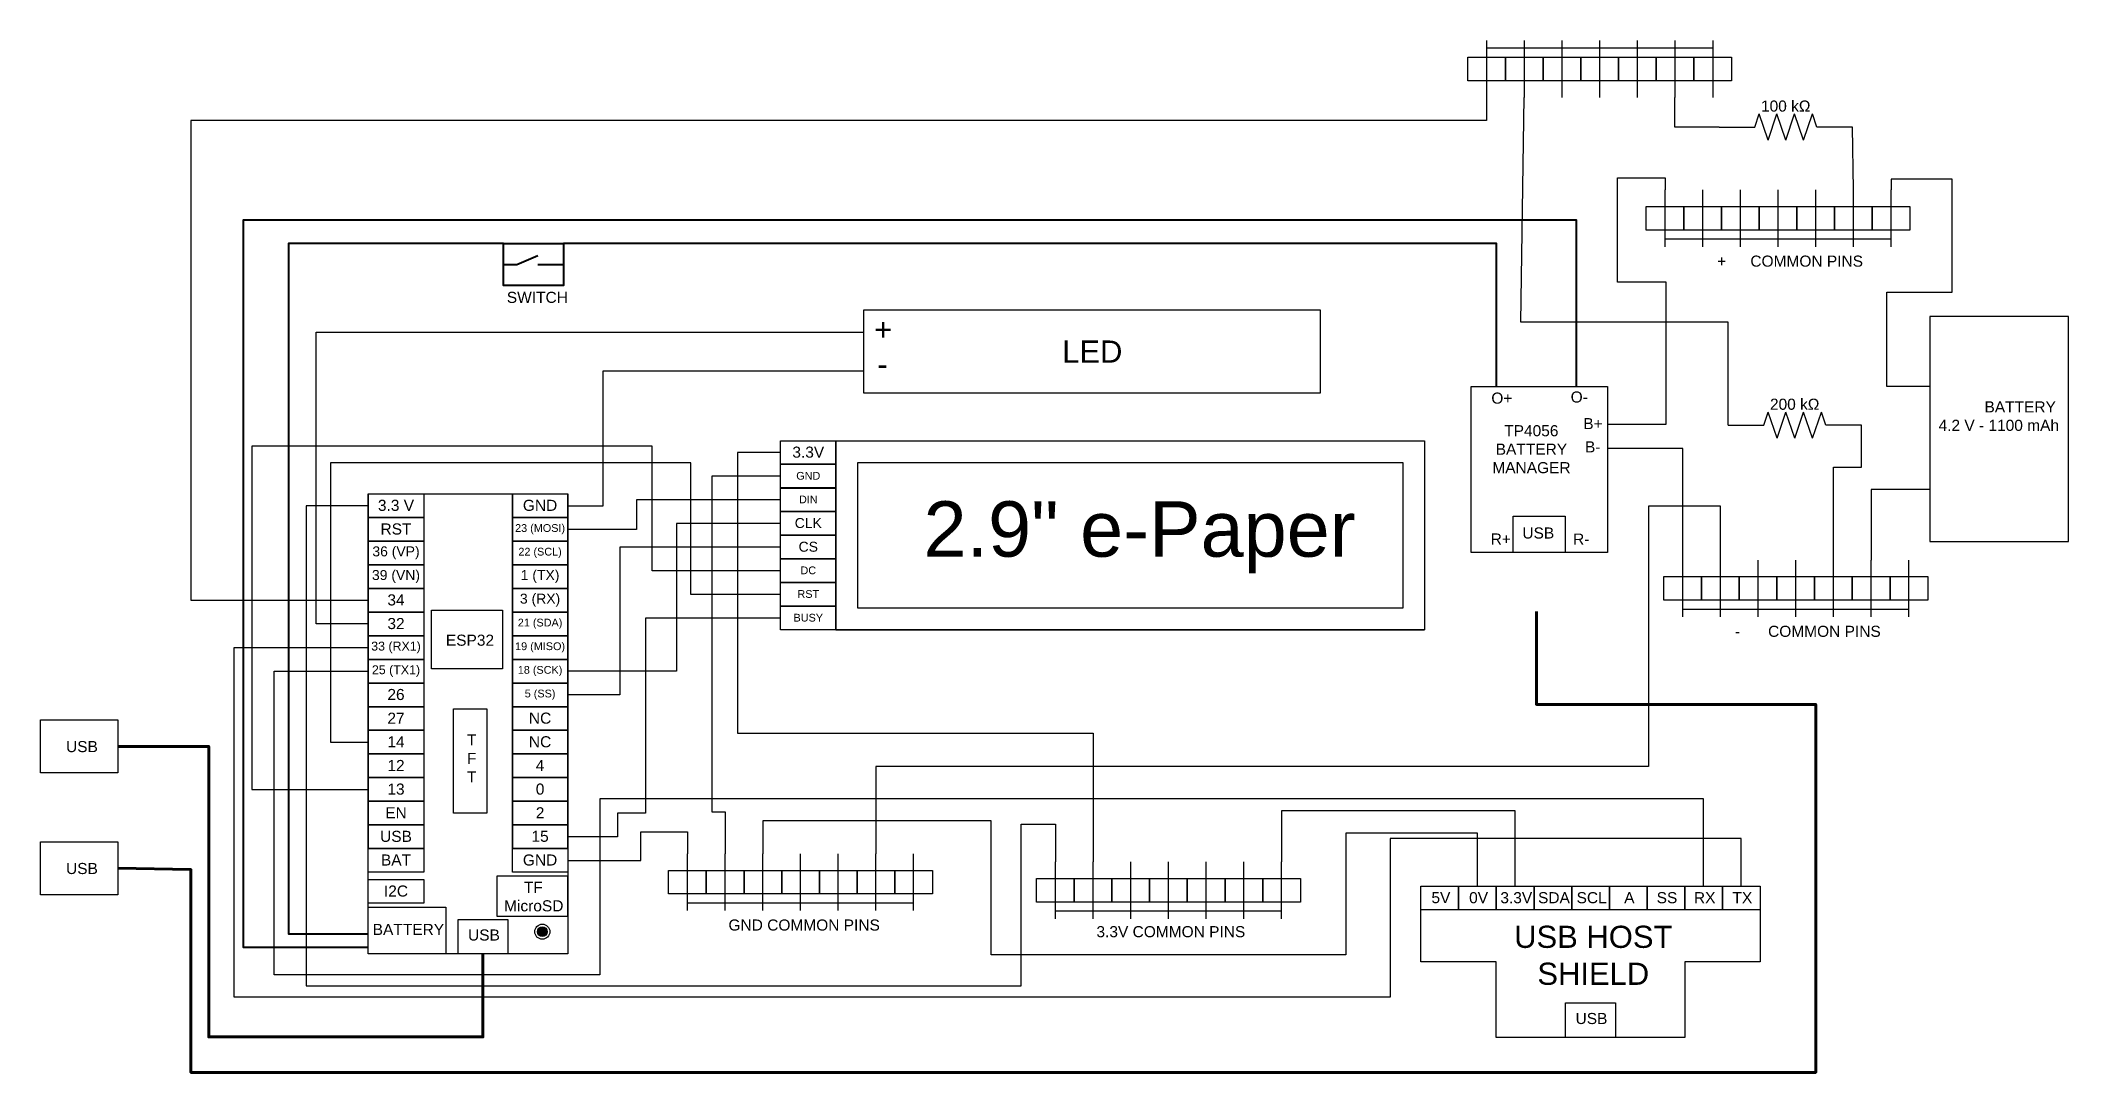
# Model space of a CAD drawing. Header units: metres. Extents: x 179 to 11979, y -3189 to 759.
# Drawn here: x 5026 to 6856, y -172 to 759 of the extents above; entities that cross this region are included whole.
import ezdxf
from ezdxf.enums import TextEntityAlignment as Align

# ---------------------------------------------------------------- set-up
doc = ezdxf.new("R2010")
doc.units = ezdxf.units.M
doc.header["$LTSCALE"] = 0.5
doc.layers.get('0').update_dxf_attribs({"color": 255})
doc.layers.add('COMPONENTS', color=70, linetype='Continuous')
doc.layers.add('PINS', color=255, linetype='Continuous')
doc.layers.add('WIRES', color=7, linetype='Continuous', lineweight=25)
doc.styles.get("Standard").update_dxf_attribs({"font": 'arial.ttf'})

msp = doc.modelspace()

# ---------------------------------------------------------------- texts
at = {"layer": 'COMPONENTS', "attachment_point": 1}
for s, width, heights, insert, char_height in [('\\pi-30,l40,t40;+^ICOMMON PINS', 166.807, [17.5], (6529, 565), 10), ('\\pi5.397;+', 24, [0], (5773, 508.4), 20), ('\\pi111.09072;LED', 273, [0], (5837, 488.4), 20), ('\\pi8.22783;-', 24, [0], (5773, 477), 20), ('\\pi41.45333;BATTERY\\P\\pi0;4.2 V - 1100 mAh', 146.201, [0], (6738.8, 433.5), 10), ('\\pi-30,l40,t40;-^ICOMMON PINS', 158.758, [24], (6545, 231), 10), ('USB', 26, [0], (5049.3, 127), 10), ('USB', 26, [0], (5049.3, 17), 10), ('GND COMMON PINS', 138.637, [0], (5647, -34), 10), ('3.3V COMMON PINS', 138.637, [0], (5979, -40), 10)]:
    msp.add_mtext_dynamic_manual_height_columns(s, width=width, gutter_width=50, heights=heights, dxfattribs=dict(at, insert=insert, char_height=char_height))

# ---------------------------------------------------------------- blocks, each defined once
blk = doc.blocks.new('PIN')
blk.add_lwpolyline([(0, 0), (50, 0), (50, -21.3333), (0, -21.3333)], close=True)
blk.add_attdef('ETICHETTA', text='', height=10).set_placement((25, -10.3333), align=Align.MIDDLE)
blk = doc.blocks.new('ESP32')
at = {"layer": 'COMPONENTS'}
h = blk.add_hatch(color=256, dxfattribs=at)
h.dxf.hatch_style = 1
h.paths.add_polyline_path([(152.5279, 20, 1), (161.4721, 20, 1)])
for points in [[(0, 415), (180, 415), (180, 0), (0, 0)], [(57, 310), (121, 310), (121, 257), (57, 257)], [(77, 221), (107, 221), (107, 127), (77, 127)], [(180, 70), (116, 70), (116, 34), (180, 34)], [(70, 42), (70, 0), (0, 0), (0, 42)], [(81, 31), (126, 31), (126, 0), (81, 0)]]:
    blk.add_lwpolyline(points, close=True, dxfattribs=at)
for radius in [6.8007, 4.4721]:
    blk.add_circle((157, 20), radius, dxfattribs=at)
at = {"layer": 'PINS'}
for p, q in [((0, 415), (0, 95)), ((50, 415), (50, 95)), ((130, 415), (130, 95)), ((180, 95), (180, 415)), ((50, 393.6667), (0, 393.6667)), ((180, 393.6667), (130, 393.6667)), ((50, 372.3334), (0, 372.3334)), ((180, 372.3334), (130, 372.3334)), ((50, 351.0001), (0, 351.0001)), ((180, 351.0001), (130, 351.0001)), ((50, 329.6668), (0, 329.6668)), ((180, 329.6668), (130, 329.6668)), ((50, 308.3335), (0, 308.3335)), ((180, 308.3335), (130, 308.3335)), ((50, 287.0002), (0, 287.0002)), ((180, 287.0002), (130, 287.0002)), ((50, 265.6669), (0, 265.6669)), ((180, 265.6669), (130, 265.6669)), ((50, 244.3336), (0, 244.3336)), ((180, 244.3336), (130, 244.3336)), ((50, 223.0003), (0, 223.0003)), ((180, 223.0003), (130, 223.0003)), ((50, 201.667), (0, 201.667)), ((180, 201.667), (130, 201.667)), ((50, 180.3337), (0, 180.3337)), ((180, 180.3337), (130, 180.3337)), ((50, 159.0004), (0, 159.0004)), ((180, 159.0004), (130, 159.0004)), ((50, 137.6671), (0, 137.6671)), ((180, 137.6671), (130, 137.6671)), ((50, 116.3338), (0, 116.3338)), ((180, 116.3338), (130, 116.3338)), ((50, 95.0005), (0, 95.0005)), ((0, 95), (50, 95)), ((180, 95.0005), (130, 95.0005)), ((130, 95), (180, 95))]:
    blk.add_line(p, q, dxfattribs=at)
at = {"layer": 'COMPONENTS'}
blk.add_blockref('PIN', (0, 67.0001), dxfattribs=at).add_auto_attribs({'ETICHETTA': 'I2C'})
at = {"layer": 'PINS'}
for p, values in [((0, 415), {'ETICHETTA': '3.3 V'}), ((130, 415), {'ETICHETTA': 'GND'}), ((0, 393.6667), {'ETICHETTA': 'RST'}), ((0, 329.6668), {'ETICHETTA': '34'}), ((0, 308.3335), {'ETICHETTA': '32'}), ((0, 244.3336), {'ETICHETTA': '26'}), ((0, 223.0003), {'ETICHETTA': '27'}), ((130, 223.0003), {'ETICHETTA': 'NC'}), ((0, 201.667), {'ETICHETTA': '14'}), ((130, 201.667), {'ETICHETTA': 'NC'}), ((0, 180.3337), {'ETICHETTA': '12'}), ((130, 180.3337), {'ETICHETTA': '4'}), ((0, 159.0004), {'ETICHETTA': '13'}), ((130, 159.0004), {'ETICHETTA': '0'}), ((0, 137.6671), {'ETICHETTA': 'EN'}), ((130, 137.6671), {'ETICHETTA': '2'}), ((0, 116.3338), {'ETICHETTA': 'USB'}), ((130, 116.3338), {'ETICHETTA': '15'}), ((0, 95), {'ETICHETTA': 'BAT'}), ((130, 95), {'ETICHETTA': 'GND'})]:
    blk.add_blockref('PIN', p, dxfattribs=at).add_auto_attribs(values)
ref = blk.add_blockref('PIN', (130, 393.6667), dxfattribs=at)
ref.add_attrib('ETICHETTA', '23 (MOSI)', dxfattribs={"layer": '0', "height": 7}).set_placement((155, 383.3334), align=Align.MIDDLE)
ref = blk.add_blockref('PIN', (0, 372.3334), dxfattribs=at)
ref.add_attrib('ETICHETTA', '36 (VP)', dxfattribs={"layer": '0', "height": 9}).set_placement((25, 362.0001), align=Align.MIDDLE)
ref = blk.add_blockref('PIN', (130, 372.3334), dxfattribs=at)
ref.add_attrib('ETICHETTA', '22 (SCL)', dxfattribs={"layer": '0', "height": 7}).set_placement((155, 362.0001), align=Align.MIDDLE)
ref = blk.add_blockref('PIN', (0, 351.0001), dxfattribs=at)
ref.add_attrib('ETICHETTA', '39 (VN)', dxfattribs={"layer": '0', "height": 9}).set_placement((25, 340.6668), align=Align.MIDDLE)
ref = blk.add_blockref('PIN', (130, 351.0001), dxfattribs=at)
ref.add_attrib('ETICHETTA', '1 (TX)', dxfattribs={"layer": '0', "height": 9}).set_placement((155, 340.6668), align=Align.MIDDLE)
ref = blk.add_blockref('PIN', (130, 329.6668), dxfattribs=at)
ref.add_attrib('ETICHETTA', '3 (RX)', dxfattribs={"layer": '0', "height": 9}).set_placement((155, 319.3335), align=Align.MIDDLE)
ref = blk.add_blockref('PIN', (130, 308.3335), dxfattribs=at)
ref.add_attrib('ETICHETTA', '21 (SDA)', dxfattribs={"layer": '0', "height": 7}).set_placement((155, 298.0002), align=Align.MIDDLE)
ref = blk.add_blockref('PIN', (0, 287.0002), dxfattribs=at)
ref.add_attrib('ETICHETTA', '33 (RX1)', dxfattribs={"layer": '0', "height": 8}).set_placement((25, 276.6669), align=Align.MIDDLE)
ref = blk.add_blockref('PIN', (130, 287.0002), dxfattribs=at)
ref.add_attrib('ETICHETTA', '19 (MISO)', dxfattribs={"layer": '0', "height": 7}).set_placement((155, 276.6669), align=Align.MIDDLE)
ref = blk.add_blockref('PIN', (0, 265.6669), dxfattribs=at)
ref.add_attrib('ETICHETTA', '25 (TX1)', dxfattribs={"layer": '0', "height": 8}).set_placement((25, 255.3336), align=Align.MIDDLE)
ref = blk.add_blockref('PIN', (130, 265.6669), dxfattribs=at)
ref.add_attrib('ETICHETTA', '18 (SCK)', dxfattribs={"layer": '0', "height": 7}).set_placement((155, 255.3336), align=Align.MIDDLE)
ref = blk.add_blockref('PIN', (130, 244.3336), dxfattribs=at)
ref.add_attrib('ETICHETTA', '5 (SS)', dxfattribs={"layer": '0', "height": 7}).set_placement((155, 234.0003), align=Align.MIDDLE)
at = {"layer": 'COMPONENTS', "char_height": 10, "attachment_point": 1}
for s, width, insert in [('ESP32', 50, (70, 288)), ('T\\PF\\PT', 11, (89, 198)), ('\\pi29.35841;TF\\P\\pi11.52075;MicroSD', 74.815037, (111, 65.0077)), ('BATTERY', 30, (4, 27)), ('USB', 26, (90, 22))]:
    blk.add_mtext_dynamic_manual_height_columns(s, width=width, gutter_width=50, heights=[0], dxfattribs=dict(at, insert=insert))
blk = doc.blocks.new('SHORT_PIN')
blk.add_lwpolyline([(0, 21.3333), (34, 21.3333), (34, 0), (0, 0)], close=True)
blk.add_attdef('ETICHETTA', text='', height=10).set_placement((18, 11), align=Align.MIDDLE)
blk = doc.blocks.new('USB_HOST_SHIELD')
at = {"layer": 'COMPONENTS'}
for points in [[(238, -136.3333), (68, -136.3333), (68, -68.16665), (0, -68.16665), (0, 0), (306, 0), (306, -68.16665), (238, -68.16665)], [(130.5, -105.3333), (175.5, -105.3333), (175.5, -136.3333), (130.5, -136.3333)]]:
    blk.add_lwpolyline(points, close=True, dxfattribs=at)
at = {"layer": 'PINS'}
for p, values in [((0, -21.3333), {'ETICHETTA': '5V'}), ((34, -21.3333), {'ETICHETTA': '0V'}), ((68, -21.3333), {'ETICHETTA': '3.3V'}), ((102, -21.3333), {'ETICHETTA': 'SDA'}), ((136, -21.3333), {'ETICHETTA': 'SCL'}), ((170, -21.3333), {'ETICHETTA': 'A'}), ((204, -21.3333), {'ETICHETTA': 'SS'}), ((238, -21.3333), {'ETICHETTA': 'RX'}), ((272, -21.3333), {'ETICHETTA': 'TX'})]:
    blk.add_blockref('SHORT_PIN', p, dxfattribs=at).add_auto_attribs(values)
at = {"layer": 'COMPONENTS', "attachment_point": 1}
for s, width, insert, char_height in [('\\pi3.06657;USB HOST \\P\\pi24.0079;SHIELD', 146.2013487, (81, -35.62983), 20), ('USB', 26, (139.5, -114.3333), 10)]:
    blk.add_mtext_dynamic_manual_height_columns(s, width=width, gutter_width=50, heights=[0], dxfattribs=dict(at, insert=insert, char_height=char_height))
blk = doc.blocks.new('Parallel')
at = {"layer": 'PINS'}
for p, q in [((17, -15), (17, 36.3333)), ((51, -15), (51, 36.3333)), ((85, -15), (85, 36.3333)), ((119, -15), (119, 36.3333)), ((153, -15), (153, 36.3333)), ((187, -15), (187, 36.3333)), ((221, -15), (221, 36.3333)), ((17, -8), (221, -8))]:
    blk.add_line(p, q, dxfattribs=at)
at = {"layer": 'COMPONENTS'}
for p in [(0, 0), (34, 0), (68, 0), (102, 0), (136, 0), (170, 0), (204, 0)]:
    blk.add_blockref('SHORT_PIN', p, dxfattribs=at)
blk = doc.blocks.new('2_9_e-Paper')
blk.add_line((50, -170.7), (581, -170.7))
blk.add_lwpolyline([(0, -170.7), (0, 0), (581, 0), (581, -170.7)])
for points in [[(50, 0), (581, 0), (581, -170.7), (50, -170.7)], [(69.6, -19.6), (561.4, -19.6), (561.4, -151.1), (69.6, -151.1)]]:
    blk.add_lwpolyline(points, close=True)
at = {"layer": 'PINS'}
blk.add_blockref('PIN', (0, 0), dxfattribs=at).add_auto_attribs({'ETICHETTA': '3.3V'})
ref = blk.add_blockref('PIN', (0, -21.3), dxfattribs=at)
ref.add_attrib('ETICHETTA', 'GND', dxfattribs={"layer": '0', "height": 7}).set_placement((25, -31.7), align=Align.MIDDLE)
ref = blk.add_blockref('PIN', (0, -42.7), dxfattribs=at)
ref.add_attrib('ETICHETTA', 'DIN', dxfattribs={"layer": '0', "height": 7}).set_placement((25, -53), align=Align.MIDDLE)
ref = blk.add_blockref('PIN', (0, -64), dxfattribs=at)
ref.add_attrib('ETICHETTA', 'CLK', dxfattribs={"layer": '0', "height": 9}).set_placement((25, -74.3), align=Align.MIDDLE)
ref = blk.add_blockref('PIN', (0, -85.3), dxfattribs=at)
ref.add_attrib('ETICHETTA', 'CS', dxfattribs={"layer": '0', "height": 9}).set_placement((25, -95.7), align=Align.MIDDLE)
ref = blk.add_blockref('PIN', (0, -106.7), dxfattribs=at)
ref.add_attrib('ETICHETTA', 'DC', dxfattribs={"layer": '0', "height": 7}).set_placement((25, -117), align=Align.MIDDLE)
ref = blk.add_blockref('PIN', (0, -128), dxfattribs=at)
ref.add_attrib('ETICHETTA', 'RST', dxfattribs={"layer": '0', "height": 7}).set_placement((25, -138.3), align=Align.MIDDLE)
ref = blk.add_blockref('PIN', (0, -149.3), dxfattribs=at)
ref.add_attrib('ETICHETTA', 'BUSY', dxfattribs={"layer": '0', "height": 7}).set_placement((25, -159.7), align=Align.MIDDLE)
at = {"insert": (129, -54.7), "char_height": 50, "attachment_point": 1}
blk.add_mtext_dynamic_manual_height_columns('\\pt300;2.9" e-Paper', width=478.777, gutter_width=50, heights=[0], dxfattribs=at)
blk = doc.blocks.new('Battery Manager')
at = {"layer": 'COMPONENTS'}
for points in [[(0, 203), (123, 203), (123, 53), (0, 53)], [(85, 53), (38, 53), (38, 86), (85, 86)]]:
    blk.add_lwpolyline(points, close=True, dxfattribs=at)
at = {"layer": 'COMPONENTS', "char_height": 10, "attachment_point": 1}
for s, width, insert in [('\\pi-8.70806,l40,t61.29194;O+', 70.155, (-13, 197.4)), ('\\pi-7.12553,l40,t62.87447;O-', 70.155, (57, 198.4)), ('\\pi49.12046;TP4056\\P\\pi41.45333;BATTERY \\P\\pi38.39058;MANAGER', 146.201, (-19.2, 168)), ('\\pi-7.7599,l40,t62.2401;B+', 70.155, (69, 174.4)), ('\\pi-6.17737,l40,t63.82263;B-', 70.155, (69, 153.4)), ('USB', 26, (46.3, 75.7)), ('\\pi-8.10779,l40,t61.89221;R+', 70.155, (-14.2, 70.3)), ('\\pi-6.52525,l40,t63.47475;R-', 70.155, (58.6, 70.2))]:
    blk.add_mtext_dynamic_manual_height_columns(s, width=width, gutter_width=50, heights=[0], dxfattribs=dict(at, insert=insert))
blk = doc.blocks.new('Res')
for p, q in [((0, 0), (0, -10.73)), ((-3.93, -14.73), (3.93, -12.07)), ((0, -10.73), (3.93, -12.07)), ((-3.93, -14.73), (3.93, -17.39)), ((-3.93, -20.06), (3.93, -17.39)), ((-3.93, -20.06), (3.93, -22.72)), ((-3.93, -25.38), (3.93, -22.72)), ((-3.93, -25.38), (3.93, -28.05)), ((0, -29.38), (3.93, -28.05)), ((0, -40.11), (0, -29.38))]:
    blk.add_line(p, q)
blk = doc.blocks.new('Resistenza')
at = {"color": 1, "xscale": 3, "yscale": 3, "zscale": 3, "rotation": 90}
blk.add_blockref('Res', (0, 0), dxfattribs=at)
blk.add_attdef('RESISTENZA', text='', height=10).set_placement((60.1, 13.9), align=Align.CENTER)
blk = doc.blocks.new('Switch')
at = {"layer": 'WIRES', "color": 0, "lineweight": 40}
for p, q in [((-42, -18.5), (-23, -10.5)), ((-54, -18.5), (-42, -18.5)), ((-23, -18.5), (0, -18.5))]:
    blk.add_line(p, q, dxfattribs=at)
blk.add_lwpolyline([(-54, 0.5), (0, 0.5), (0, -37.5), (-54, -37.5)], close=True, dxfattribs=at)
at = {"layer": 'COMPONENTS', "color": 0, "insert": (-51, -43.2), "char_height": 10, "attachment_point": 1}
blk.add_mtext_dynamic_manual_height_columns('SWITCH', width=146.201, gutter_width=50, heights=[0], dxfattribs=at)

# ---------------------------------------------------------------- linework, layer by layer
at = {"layer": 'COMPONENTS'}
for points in [[(5769, 516), (6181, 516), (6181, 441), (5769, 441)], [(6856, 510), (6731, 510), (6731, 307), (6856, 307)], [(5026.3, 146), (5096, 146), (5096, 98.3), (5026.3, 98.3)], [(5026.3, 36), (5096, 36), (5096, -11.7), (5026.3, -11.7)]]:
    msp.add_lwpolyline(points, close=True, dxfattribs=at)
at = {"layer": 'WIRES', "color": 146, "true_color": 0x105689}
msp.add_line((6662, 624.3), (6661.2, 681), dxfattribs=at)
at = {"layer": 'WIRES'}
for p, q in [((6731, 354), (6678, 354)), ((6678, 354), (6678, 290.3))]:
    msp.add_line(p, q, dxfattribs=at)
at = {"layer": 'WIRES', "color": 18, "true_color": 0x000000}
for p, q in [((5568, 19.3), (5568, 45)), ((5568, 45), (5610, 45)), ((5610, 45), (5610, 25.3)), ((5502, 19.3), (5568, 19.3))]:
    msp.add_line(p, q, dxfattribs=at)
at = {"layer": 'WIRES', "color": 146, "true_color": 0x105689}
for points in [[(6331, 707.7), (6331, 687), (5162, 687), (5162, 254), (5322, 254)], [(6540.8, 681), (6501, 681), (6501, 707.7)]]:
    msp.add_lwpolyline(points, dxfattribs=at)
at = {"layer": 'WIRES', "color": 30, "true_color": 0xf26722}
for points in [[(6548.9, 412), (6548.9, 505), (6362, 505), (6365, 707.7)], [(6644, 290.3), (6644, 374), (6669.2, 374), (6669.2, 412)], [(6542, 290.3), (6542, 339), (6477, 339), (6477, 104), (5780, 104), (5780, 25.3)], [(6560.8, -4), (6560.8, 39), (6244, 39), (6244, -104), (5201, -104), (5201, 211.3), (5322, 211.3)]]:
    msp.add_lwpolyline(points, dxfattribs=at)
at = {"layer": 'WIRES', "color": 240, "true_color": 0xed1f24}
for points in [[(6440, 413), (6493, 413), (6493, 541), (6449, 541), (6449, 635), (6492, 635), (6492, 624.3)], [(6731, 447), (6692, 447), (6692, 532), (6751, 532), (6751, 634), (6696, 634), (6696, 624.3)]]:
    msp.add_lwpolyline(points, dxfattribs=at)
at = {"layer": 'WIRES', "color": 7, "linetype": 'Continuous', "lineweight": 40}
msp.add_lwpolyline([(6412, 447), (6412, 597), (5209, 597), (5209, -59), (5322, -59)], dxfattribs=at)
at = {"layer": 'WIRES', "color": 240, "linetype": 'Continuous', "lineweight": 40, "true_color": 0xed1f24}
for points in [[(5444, 576), (5250, 576), (5250, -47), (5322, -47)], [(6340, 447), (6340, 576), (5498, 576)]]:
    msp.add_lwpolyline(points, dxfattribs=at)
at = {"layer": 'WIRES', "color": 152, "true_color": 0x2776bb}
for points in [[(5322, 232.7), (5275, 232.7), (5275, 496), (5769, 496)], [(5694, 344.7), (5564, 344.7), (5564, 318), (5502, 318)]]:
    msp.add_lwpolyline(points, dxfattribs=at)
at = {"layer": 'WIRES'}
for points in [[(5502, 339.3), (5534, 339.3), (5534, 461), (5769, 461)], [(6508, 290.3), (6508, 391), (6440, 391)]]:
    msp.add_lwpolyline(points, dxfattribs=at)
at = {"layer": 'WIRES', "color": 114, "true_color": 0x139b48}
msp.add_lwpolyline([(5694, 280.7), (5578, 280.7), (5578, 393), (5217, 393), (5217, 83.3), (5322, 83.3)], dxfattribs=at)
at = {"layer": 'WIRES', "color": 242, "true_color": 0xcd2027}
for points in [[(5694, 387.3), (5655, 387.3), (5655, 134), (5976, 134), (5976, 18)], [(5322, 339.3), (5266, 339.3), (5266, -94), (5911, -94), (5911, 52), (5942, 52), (5942, 18)]]:
    msp.add_lwpolyline(points, dxfattribs=at)
at = {"layer": 'WIRES', "color": 9, "true_color": 0xc7c8ca}
msp.add_lwpolyline([(5694, 259.3), (5613, 259.3), (5613, 378), (5288, 378), (5288, 126), (5322, 126)], dxfattribs=at)
at = {"layer": 'WIRES', "color": 18, "true_color": 0x000000}
for points in [[(5694, 366), (5632, 366), (5632, 63), (5644, 63), (5644, 25.3)], [(6322.8, -4), (6322.8, 44), (6204, 44), (6204, -66), (5884, -66), (5884, 55), (5678, 55), (5678, 25.3)]]:
    msp.add_lwpolyline(points, dxfattribs=at)
at = {"layer": 'WIRES', "color": 40, "true_color": 0xf8d731}
msp.add_lwpolyline([(5694, 323.3), (5600, 323.3), (5600, 190), (5502, 190)], dxfattribs=at)
at = {"layer": 'WIRES', "color": 32, "true_color": 0xcd6928}
msp.add_lwpolyline([(5694, 302), (5549, 302), (5549, 168.7), (5502, 168.7)], dxfattribs=at)
at = {"layer": 'WIRES', "linetype": 'Continuous', "lineweight": 80}
for points in [[(6376, 244), (6376, 160), (6628, 160), (6628, -172), (5162, -172), (5162, 11), (5096, 12.2)], [(5425.5, -65), (5425.5, -140), (5178, -140), (5178, 122.2), (5096, 122.2)]]:
    msp.add_lwpolyline(points, dxfattribs=at)
at = {"layer": 'WIRES', "color": 219, "true_color": 0x642165}
msp.add_lwpolyline([(5694, 238), (5572, 238), (5572, 62), (5547, 62), (5547, 40.7), (5502, 40.7)], dxfattribs=at)
at = {"layer": 'WIRES', "color": 251, "true_color": 0x636466}
msp.add_lwpolyline([(6526.8, -4), (6526.8, 75), (5531, 75), (5531, -84), (5237, -84), (5237, 190), (5322, 190)], dxfattribs=at)
at = {"layer": 'WIRES', "color": 254, "true_color": 0xdadbdc}
msp.add_lwpolyline([(6356.8, -4), (6356.8, 64), (6146, 64), (6146, 18)], dxfattribs=at)

# ---------------------------------------------------------------- block references
at = {"rotation": 180}
msp.add_blockref('Parallel', (6552, 744), dxfattribs=at)
for name, p in [('Parallel', (6475, 588)), ('ESP32', (5322, -65)), ('Parallel', (6491, 254)), ('Parallel', (5593, -11)), ('Parallel', (5925, -18.3)), ('USB_HOST_SHIELD', (6271.8, -4))]:
    msp.add_blockref(name, p)
at = {"layer": 'COMPONENTS', "color": 146, "true_color": 0x105689}
for p, values in [((6540.8, 681), {'RESISTENZA': '100 kΩ'}), ((6548.9, 412), {'RESISTENZA': '200 kΩ'})]:
    msp.add_blockref('Resistenza', p, dxfattribs=at).add_auto_attribs(values)
at = {"layer": 'COMPONENTS'}
msp.add_blockref('2_9_e-Paper', (5694, 398), dxfattribs=at)
at = {"layer": 'WIRES', "color": 242, "true_color": 0xcd2027}
msp.add_blockref('Switch', (5498, 575.5), dxfattribs=at)
at = {"layer": 'WIRES'}
msp.add_blockref('Battery Manager', (6317, 244), dxfattribs=at)

msp.set_redraw_order([(e.dxf.handle, doc.entitydb.next_handle()) for e in msp.query("TEXT MTEXT ATTDEF DIMENSION ARC_DIMENSION")])  # texts and dimensions are drawn at this point

doc.saveas('drawing.dxf')
